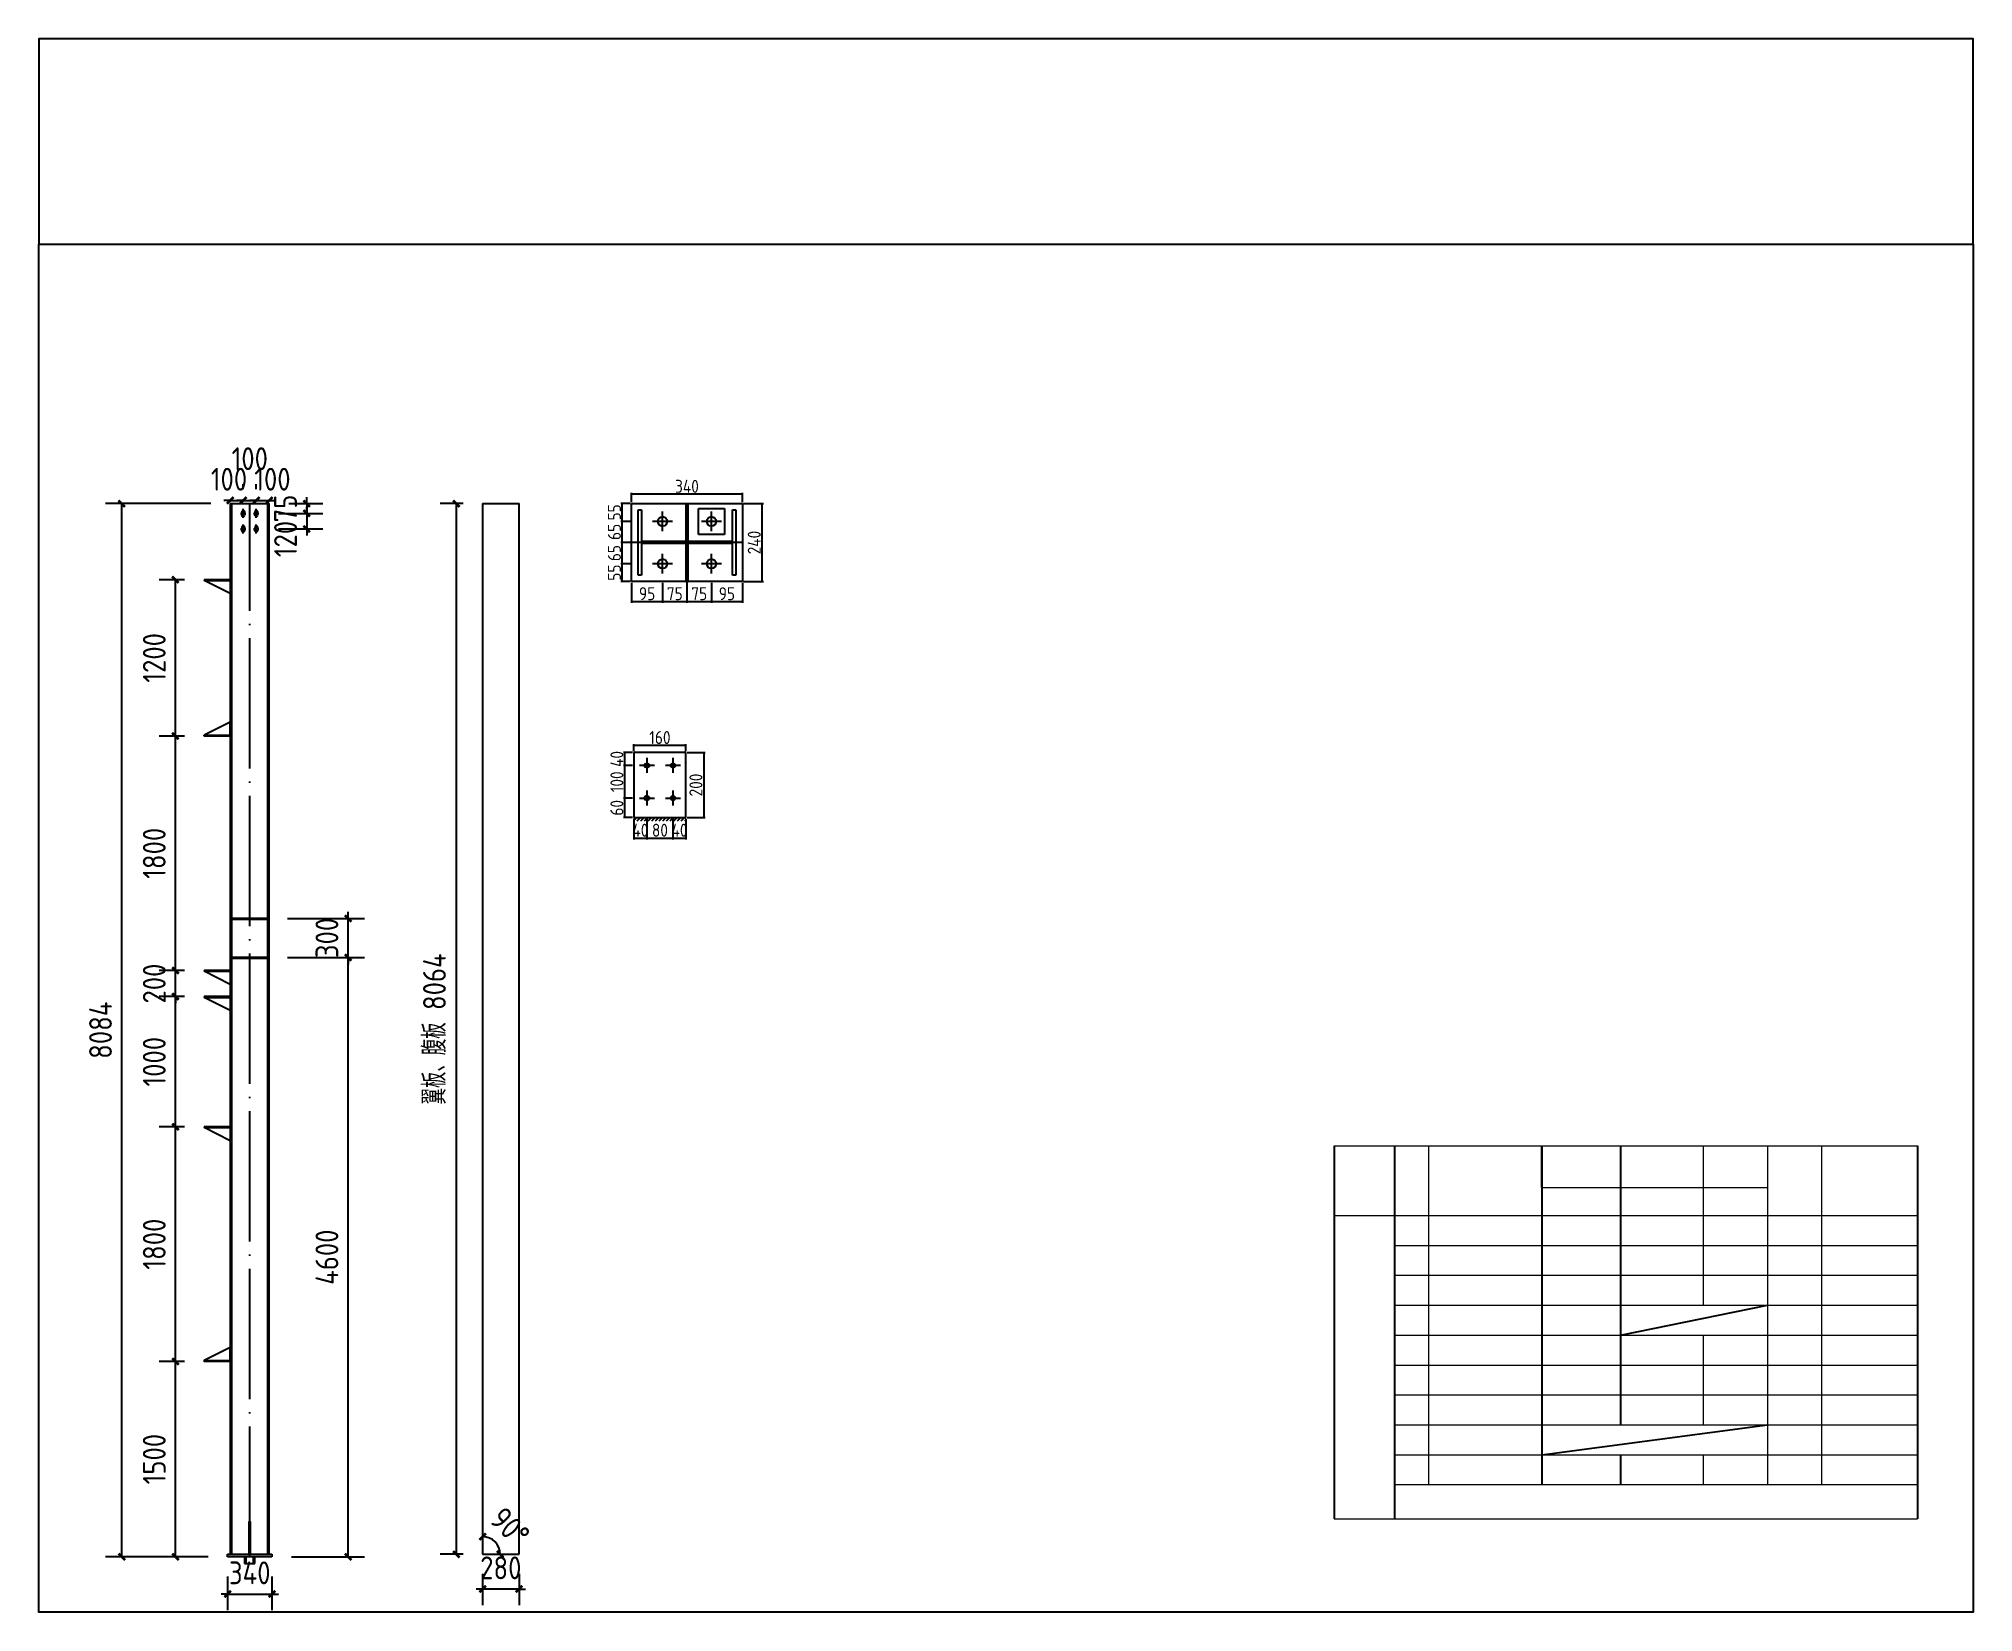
# Model space of a CAD drawing. Extents: x 102162 to 621267, y -39398 to 328893.
# Drawn here: x 354612 to 384312, y 296602 to 320757 of the extents above; entities that cross this region are included whole.
import ezdxf

# ---------------------------------------------------------------- set-up
doc = ezdxf.new("R2010")
doc.units = 0
doc.header["$LTSCALE"] = 1000
doc.header["$MEASUREMENT"] = 0
doc.linetypes.add('DOTE', pattern=[2.42, 2, -0.2, 0.02, -0.2])
doc.layers.add('钢架', color=7, linetype='Continuous', lineweight=25)
doc.styles.get("Standard").update_dxf_attribs({"font": 'gbenor.shx', "bigfont": 'gbcbig.shx'})
doc.dimstyles.get("Standard").update_dxf_attribs({"dimscale": 100, "dimtxt": 3.5, "dimasz": 1, "dimexe": 2.5, "dimexo": 3, "dimgap": 1.5, "dimtad": 1, "dimdec": 0, "dimzin": 0, "dimdsep": 46, "dimtxsty": 'Standard', "dimblk": 'ARCHTICK', "dimcen": 0.09, "dimadec": 0, "dimazin": 0, "dimtfac": 1, "dimtdec": 0, "dimtix": 1, "dimtmove": 2, "dimatfit": 3, "dimfxl": 1, "dimtolj": 1, "dimtzin": 0, "dimarcsym": 0})

msp = doc.modelspace()

# ---------------------------------------------------------------- blocks, each defined once
blk = doc.blocks.new('_ArchTick')
at = {"color": 0, "linetype": 'ByBlock', "const_width": 0.4}
blk.add_lwpolyline([(-0.5, -0.5), (0.5, 0.5)], dxfattribs=at)
blk = doc.blocks.new('*D1234')
at = {"color": 0, "lineweight": -2}
for p, q in [((357552, 313670), (357452, 313670)), ((357552, 313921), (357552, 313920)), ((357552, 313670), (357752, 313670)), ((357752, 313841), (357752, 313920)), ((357752, 313670), (357852, 313670))]:
    blk.add_line(p, q, dxfattribs=at)
at = {"layer": 'Defpoints', "color": 0}
for p in [(357752, 313670), (357552, 313621), (357752, 313541)]:
    blk.add_point(p, dxfattribs=at)
at = {"color": 0, "lineweight": -2, "xscale": 100, "yscale": 100, "zscale": 100}
blk.add_blockref('_ArchTick', (357552, 313670), dxfattribs=at)
at = {"color": 0, "lineweight": -2, "xscale": 100, "yscale": 100, "zscale": 100, "rotation": 180}
blk.add_blockref('_ArchTick', (357752, 313670), dxfattribs=at)
at = {"color": 0, "insert": (357533, 313995), "char_height": 350, "attachment_point": 5}
blk.add_mtext('\\A1;100', dxfattribs=at)
blk = doc.blocks.new('*D1235')
at = {"color": 0, "lineweight": -2}
for p, q in [((357752, 313670), (357652, 313670)), ((357752, 313841), (357752, 313920)), ((357752, 313670), (357952, 313670)), ((357952, 313841), (357952, 313920)), ((357952, 313670), (358052, 313670))]:
    blk.add_line(p, q, dxfattribs=at)
at = {"layer": 'Defpoints', "color": 0}
for p in [(357952, 313670), (357752, 313541), (357952, 313541)]:
    blk.add_point(p, dxfattribs=at)
at = {"color": 0, "lineweight": -2, "xscale": 100, "yscale": 100, "zscale": 100}
blk.add_blockref('_ArchTick', (357752, 313670), dxfattribs=at)
at = {"color": 0, "lineweight": -2, "xscale": 100, "yscale": 100, "zscale": 100, "rotation": 180}
blk.add_blockref('_ArchTick', (357952, 313670), dxfattribs=at)
at = {"color": 0, "insert": (357852, 314310), "char_height": 350, "attachment_point": 5}
blk.add_mtext('\\A1;100', dxfattribs=at)
blk = doc.blocks.new('*D1236')
at = {"color": 0, "lineweight": -2}
for p, q in [((357952, 313670), (357852, 313670)), ((357952, 313841), (357952, 313920)), ((357952, 313670), (358152, 313670)), ((358152, 313921), (358152, 313920)), ((358152, 313670), (358252, 313670))]:
    blk.add_line(p, q, dxfattribs=at)
at = {"layer": 'Defpoints', "color": 0}
for p in [(358152, 313670), (357952, 313541), (358152, 313621)]:
    blk.add_point(p, dxfattribs=at)
at = {"color": 0, "lineweight": -2, "xscale": 100, "yscale": 100, "zscale": 100}
blk.add_blockref('_ArchTick', (357952, 313670), dxfattribs=at)
at = {"color": 0, "lineweight": -2, "xscale": 100, "yscale": 100, "zscale": 100, "rotation": 180}
blk.add_blockref('_ArchTick', (358152, 313670), dxfattribs=at)
at = {"color": 0, "insert": (358200, 313995), "char_height": 350, "attachment_point": 5}
blk.add_mtext('\\A1;100', dxfattribs=at)
blk = doc.blocks.new('*D1211')
at = {"color": 0, "lineweight": -2}
for p, q in [((363694, 312698), (363550, 312698)), ((363570, 312413), (363570, 312708)), ((363694, 312423), (363550, 312423))]:
    blk.add_line(p, q, dxfattribs=at)
at = {"layer": 'Defpoints', "color": 0}
for p in [(363570, 312698), (363714, 312698), (363714, 312423)]:
    blk.add_point(p, dxfattribs=at)
at = {"color": 0, "lineweight": -2, "xscale": 10, "yscale": 10, "zscale": 10}
for p, rotation in [((363570, 312698), 90), ((363570, 312423), 270)]:
    blk.add_blockref('_ArchTick', p, dxfattribs=dict(at, rotation=rotation))
at = {"color": 0, "insert": (363450, 312561), "char_height": 200, "attachment_point": 5, "rotation": 90}
blk.add_mtext('\\A1;55', dxfattribs=at)
blk = doc.blocks.new('*D1237')
at = {"color": 0, "lineweight": -2}
for p, q in [((356852, 300453), (356461, 300453)), ((356711, 297453), (356711, 300453)), ((357212, 297453), (356461, 297453))]:
    blk.add_line(p, q, dxfattribs=at)
at = {"layer": 'Defpoints', "color": 0}
for p in [(356711, 300453), (357152, 300453), (357512, 297453)]:
    blk.add_point(p, dxfattribs=at)
at = {"color": 0, "lineweight": -2, "xscale": 100, "yscale": 100, "zscale": 100}
for p, rotation in [((356711, 300453), 90), ((356711, 297453), 270)]:
    blk.add_blockref('_ArchTick', p, dxfattribs=dict(at, rotation=rotation))
at = {"color": 0, "insert": (356386, 298953), "char_height": 350, "attachment_point": 5, "rotation": 90}
blk.add_mtext('\\A1;1500', dxfattribs=at)
blk = doc.blocks.new('*D1238')
at = {"color": 0, "lineweight": -2}
for p, q in [((356852, 304053), (356461, 304053)), ((356711, 300453), (356711, 304053)), ((356852, 300453), (356461, 300453))]:
    blk.add_line(p, q, dxfattribs=at)
at = {"layer": 'Defpoints', "color": 0}
for p in [(356711, 304053), (357152, 304053), (357152, 300453)]:
    blk.add_point(p, dxfattribs=at)
at = {"color": 0, "lineweight": -2, "xscale": 100, "yscale": 100, "zscale": 100}
for p, rotation in [((356711, 304053), 90), ((356711, 300453), 270)]:
    blk.add_blockref('_ArchTick', p, dxfattribs=dict(at, rotation=rotation))
at = {"color": 0, "insert": (356386, 302253), "char_height": 350, "attachment_point": 5, "rotation": 90}
blk.add_mtext('\\A1;1800', dxfattribs=at)
blk = doc.blocks.new('*D1239')
at = {"color": 0, "lineweight": -2}
for p, q in [((356852, 306053), (356461, 306053)), ((356711, 304053), (356711, 306053)), ((356852, 304053), (356461, 304053))]:
    blk.add_line(p, q, dxfattribs=at)
at = {"layer": 'Defpoints', "color": 0}
for p in [(356711, 306053), (357152, 306053), (357152, 304053)]:
    blk.add_point(p, dxfattribs=at)
at = {"color": 0, "lineweight": -2, "xscale": 100, "yscale": 100, "zscale": 100}
for p, rotation in [((356711, 306053), 90), ((356711, 304053), 270)]:
    blk.add_blockref('_ArchTick', p, dxfattribs=dict(at, rotation=rotation))
at = {"color": 0, "insert": (356386, 305053), "char_height": 350, "attachment_point": 5, "rotation": 90}
blk.add_mtext('\\A1;1000', dxfattribs=at)
blk = doc.blocks.new('*D1240')
at = {"color": 0, "lineweight": -2}
for p, q in [((356852, 310053), (356461, 310053)), ((356711, 306453), (356711, 310053)), ((356852, 306453), (356461, 306453))]:
    blk.add_line(p, q, dxfattribs=at)
at = {"layer": 'Defpoints', "color": 0}
for p in [(356711, 310053), (357152, 310053), (357152, 306453)]:
    blk.add_point(p, dxfattribs=at)
at = {"color": 0, "lineweight": -2, "xscale": 100, "yscale": 100, "zscale": 100}
for p, rotation in [((356711, 310053), 90), ((356711, 306453), 270)]:
    blk.add_blockref('_ArchTick', p, dxfattribs=dict(at, rotation=rotation))
at = {"color": 0, "insert": (356386, 308253), "char_height": 350, "attachment_point": 5, "rotation": 90}
blk.add_mtext('\\A1;1800', dxfattribs=at)
blk = doc.blocks.new('*D1241')
at = {"color": 0, "lineweight": -2}
for p, q in [((356852, 312453), (356461, 312453)), ((356711, 310053), (356711, 312453)), ((356852, 310053), (356461, 310053))]:
    blk.add_line(p, q, dxfattribs=at)
at = {"layer": 'Defpoints', "color": 0}
for p in [(356711, 312453), (357152, 312453), (357152, 310053)]:
    blk.add_point(p, dxfattribs=at)
at = {"color": 0, "lineweight": -2, "xscale": 100, "yscale": 100, "zscale": 100}
for p, rotation in [((356711, 312453), 90), ((356711, 310053), 270)]:
    blk.add_blockref('_ArchTick', p, dxfattribs=dict(at, rotation=rotation))
at = {"color": 0, "insert": (356386, 311253), "char_height": 350, "attachment_point": 5, "rotation": 90}
blk.add_mtext('\\A1;1200', dxfattribs=at)
blk = doc.blocks.new('*D1213')
at = {"color": 0, "lineweight": -2}
for p, q in [((357252, 313621), (355636, 313621)), ((355886, 297453), (355886, 313621)), ((357212, 297453), (355636, 297453))]:
    blk.add_line(p, q, dxfattribs=at)
at = {"layer": 'Defpoints', "color": 0}
for p in [(355886, 313621), (357552, 313621), (357512, 297453)]:
    blk.add_point(p, dxfattribs=at)
at = {"color": 0, "lineweight": -2, "xscale": 100, "yscale": 100, "zscale": 100}
for p, rotation in [((355886, 313621), 90), ((355886, 297453), 270)]:
    blk.add_blockref('_ArchTick', p, dxfattribs=dict(at, rotation=rotation))
at = {"color": 0, "insert": (355561, 305537), "char_height": 350, "attachment_point": 5, "rotation": 90}
blk.add_mtext('\\A1;8084', dxfattribs=at)
blk = doc.blocks.new('*D1242')
at = {"color": 0, "lineweight": -2}
for p, q in [((358726, 313621), (358726, 313721)), ((358293, 313471), (358976, 313471)), ((358452, 313621), (358976, 313621)), ((358726, 313621), (358726, 313471)), ((358726, 313471), (358726, 313371))]:
    blk.add_line(p, q, dxfattribs=at)
at = {"layer": 'Defpoints', "color": 0}
for p in [(357993, 313471), (358152, 313621), (358726, 313471)]:
    blk.add_point(p, dxfattribs=at)
at = {"color": 0, "lineweight": -2, "xscale": 100, "yscale": 100, "zscale": 100}
for p, rotation in [((358726, 313621), 270), ((358726, 313471), 90)]:
    blk.add_blockref('_ArchTick', p, dxfattribs=dict(at, rotation=rotation))
at = {"color": 0, "insert": (358401, 313546), "char_height": 350, "attachment_point": 5, "rotation": 90}
blk.add_mtext('\\A1;75', dxfattribs=at)
blk = doc.blocks.new('*D1243')
at = {"color": 0, "lineweight": -2}
for p, q in [((358293, 313471), (358976, 313471)), ((358726, 313471), (358726, 313571)), ((358726, 313471), (358726, 313231)), ((358293, 313231), (358976, 313231)), ((358726, 313231), (358726, 313131))]:
    blk.add_line(p, q, dxfattribs=at)
at = {"layer": 'Defpoints', "color": 0}
for p in [(357993, 313471), (357993, 313231), (358726, 313231)]:
    blk.add_point(p, dxfattribs=at)
at = {"color": 0, "lineweight": -2, "xscale": 100, "yscale": 100, "zscale": 100}
for p, rotation in [((358726, 313471), 270), ((358726, 313231), 90)]:
    blk.add_blockref('_ArchTick', p, dxfattribs=dict(at, rotation=rotation))
at = {"color": 0, "insert": (358401, 313077), "char_height": 350, "attachment_point": 5, "rotation": 90}
blk.add_mtext('\\A1;120', dxfattribs=at)
blk = doc.blocks.new('*D1222')
at = {"color": 0, "lineweight": -2}
for p, q in [((357512, 297153), (357512, 296632)), ((358192, 297153), (358192, 296632)), ((357512, 296882), (357412, 296882)), ((357512, 296882), (358192, 296882)), ((358192, 296882), (358292, 296882))]:
    blk.add_line(p, q, dxfattribs=at)
at = {"layer": 'Defpoints', "color": 0}
for p in [(357512, 297453), (358192, 297453), (358192, 296882)]:
    blk.add_point(p, dxfattribs=at)
at = {"color": 0, "lineweight": -2, "xscale": 100, "yscale": 100, "zscale": 100}
blk.add_blockref('_ArchTick', (357512, 296882), dxfattribs=at)
at = {"color": 0, "lineweight": -2, "xscale": 100, "yscale": 100, "zscale": 100, "rotation": 180}
blk.add_blockref('_ArchTick', (358192, 296882), dxfattribs=at)
at = {"color": 0, "insert": (357852, 297207), "char_height": 350, "attachment_point": 5}
blk.add_mtext('\\A1;340', dxfattribs=at)
blk = doc.blocks.new('*D1223')
at = {"color": 0, "lineweight": -2}
for p, q in [((361426, 297193), (361426, 296709)), ((361986, 297193), (361986, 296709)), ((361426, 296959), (361326, 296959)), ((361986, 296959), (361426, 296959)), ((361986, 296959), (362086, 296959))]:
    blk.add_line(p, q, dxfattribs=at)
at = {"layer": 'Defpoints', "color": 0}
for p in [(361426, 297493), (361986, 297493), (361426, 296959)]:
    blk.add_point(p, dxfattribs=at)
at = {"color": 0, "lineweight": -2, "xscale": 100, "yscale": 100, "zscale": 100}
blk.add_blockref('_ArchTick', (361426, 296959), dxfattribs=at)
at = {"color": 0, "lineweight": -2, "xscale": 100, "yscale": 100, "zscale": 100, "rotation": 180}
blk.add_blockref('_ArchTick', (361986, 296959), dxfattribs=at)
at = {"color": 0, "insert": (361706, 297284), "char_height": 350, "attachment_point": 5}
blk.add_mtext('\\A1;280', dxfattribs=at)
blk = doc.blocks.new('*D1224')
at = {"color": 0, "lineweight": -2}
for p, q in [((361126, 313621), (360774, 313621)), ((361024, 297493), (361024, 313621)), ((361126, 297493), (360774, 297493))]:
    blk.add_line(p, q, dxfattribs=at)
at = {"layer": 'Defpoints', "color": 0}
for p in [(361024, 313621), (361426, 313621), (361426, 297493)]:
    blk.add_point(p, dxfattribs=at)
at = {"color": 0, "lineweight": -2, "xscale": 100, "yscale": 100, "zscale": 100}
for p, rotation in [((361024, 313621), 90), ((361024, 297493), 270)]:
    blk.add_blockref('_ArchTick', p, dxfattribs=dict(at, rotation=rotation))
at = {"color": 0, "insert": (360688, 305557), "char_height": 350, "attachment_point": 5, "rotation": 90}
blk.add_mtext('\\A1;翼板、腹板 8064', dxfattribs=at)
blk = doc.blocks.new('*D1225')
at = {"color": 0, "lineweight": -2}
for p, q in [((356711, 306453), (356711, 306553)), ((356852, 306453), (356461, 306453)), ((356711, 306053), (356711, 306453)), ((356852, 306053), (356461, 306053)), ((356711, 306053), (356711, 305953))]:
    blk.add_line(p, q, dxfattribs=at)
at = {"layer": 'Defpoints', "color": 0}
for p in [(356711, 306453), (357152, 306453), (357152, 306053)]:
    blk.add_point(p, dxfattribs=at)
at = {"color": 0, "lineweight": -2, "xscale": 100, "yscale": 100, "zscale": 100}
for p, rotation in [((356711, 306453), 270), ((356711, 306053), 90)]:
    blk.add_blockref('_ArchTick', p, dxfattribs=dict(at, rotation=rotation))
at = {"color": 0, "insert": (356386, 306253), "char_height": 350, "attachment_point": 5, "rotation": 90}
blk.add_mtext('\\A1;200', dxfattribs=at)
blk = doc.blocks.new('*D1227')
at = {"color": 0, "lineweight": -2}
for p, q in [((364564, 312403), (364564, 312098)), ((364939, 312403), (364939, 312098)), ((364554, 312118), (364949, 312118))]:
    blk.add_line(p, q, dxfattribs=at)
at = {"layer": 'Defpoints', "color": 0}
for p in [(364564, 312423), (364939, 312423), (364939, 312118)]:
    blk.add_point(p, dxfattribs=at)
at = {"color": 0, "lineweight": -2, "xscale": 10, "yscale": 10, "zscale": 10, "rotation": 180}
blk.add_blockref('_ArchTick', (364564, 312118), dxfattribs=at)
at = {"color": 0, "lineweight": -2, "xscale": 10, "yscale": 10, "zscale": 10}
blk.add_blockref('_ArchTick', (364939, 312118), dxfattribs=at)
at = {"color": 0, "insert": (364752, 312238), "char_height": 200, "attachment_point": 5}
blk.add_mtext('\\A1;75', dxfattribs=at)
blk = doc.blocks.new('*D1226')
at = {"color": 0, "lineweight": -2}
for p, q in [((363714, 312403), (363714, 312098)), ((364189, 312403), (364189, 312098)), ((363704, 312118), (364199, 312118))]:
    blk.add_line(p, q, dxfattribs=at)
at = {"layer": 'Defpoints', "color": 0}
for p in [(363714, 312423), (364189, 312423), (364189, 312118)]:
    blk.add_point(p, dxfattribs=at)
at = {"color": 0, "lineweight": -2, "xscale": 10, "yscale": 10, "zscale": 10, "rotation": 180}
blk.add_blockref('_ArchTick', (363714, 312118), dxfattribs=at)
at = {"color": 0, "lineweight": -2, "xscale": 10, "yscale": 10, "zscale": 10}
blk.add_blockref('_ArchTick', (364189, 312118), dxfattribs=at)
at = {"color": 0, "insert": (363952, 312238), "char_height": 200, "attachment_point": 5}
blk.add_mtext('\\A1;95', dxfattribs=at)
blk = doc.blocks.new('*D1228')
at = {"color": 0, "lineweight": -2}
for p, q in [((364939, 312403), (364939, 312098)), ((365414, 312403), (365414, 312098)), ((364929, 312118), (365424, 312118))]:
    blk.add_line(p, q, dxfattribs=at)
at = {"layer": 'Defpoints', "color": 0}
for p in [(364939, 312423), (365414, 312423), (365414, 312118)]:
    blk.add_point(p, dxfattribs=at)
at = {"color": 0, "lineweight": -2, "xscale": 10, "yscale": 10, "zscale": 10, "rotation": 180}
blk.add_blockref('_ArchTick', (364939, 312118), dxfattribs=at)
at = {"color": 0, "lineweight": -2, "xscale": 10, "yscale": 10, "zscale": 10}
blk.add_blockref('_ArchTick', (365414, 312118), dxfattribs=at)
at = {"color": 0, "insert": (365177, 312238), "char_height": 200, "attachment_point": 5}
blk.add_mtext('\\A1;95', dxfattribs=at)
blk = doc.blocks.new('*D1229')
at = {"color": 0, "lineweight": -2}
for p, q in [((363694, 313023), (363550, 313023)), ((363570, 312688), (363570, 313033)), ((363694, 312698), (363550, 312698))]:
    blk.add_line(p, q, dxfattribs=at)
at = {"layer": 'Defpoints', "color": 0}
for p in [(363570, 313023), (363714, 313023), (363714, 312698)]:
    blk.add_point(p, dxfattribs=at)
at = {"color": 0, "lineweight": -2, "xscale": 10, "yscale": 10, "zscale": 10}
for p, rotation in [((363570, 313023), 90), ((363570, 312698), 270)]:
    blk.add_blockref('_ArchTick', p, dxfattribs=dict(at, rotation=rotation))
at = {"color": 0, "insert": (363450, 312861), "char_height": 200, "attachment_point": 5, "rotation": 90}
blk.add_mtext('\\A1;65', dxfattribs=at)
blk = doc.blocks.new('*D1230')
at = {"color": 0, "lineweight": -2}
for p, q in [((363694, 313348), (363550, 313348)), ((363570, 313013), (363570, 313358)), ((363694, 313023), (363550, 313023))]:
    blk.add_line(p, q, dxfattribs=at)
at = {"layer": 'Defpoints', "color": 0}
for p in [(363570, 313348), (363714, 313348), (363714, 313023)]:
    blk.add_point(p, dxfattribs=at)
at = {"color": 0, "lineweight": -2, "xscale": 10, "yscale": 10, "zscale": 10}
for p, rotation in [((363570, 313348), 90), ((363570, 313023), 270)]:
    blk.add_blockref('_ArchTick', p, dxfattribs=dict(at, rotation=rotation))
at = {"color": 0, "insert": (363450, 313186), "char_height": 200, "attachment_point": 5, "rotation": 90}
blk.add_mtext('\\A1;65', dxfattribs=at)
blk = doc.blocks.new('*D1231')
at = {"color": 0, "lineweight": -2}
for p, q in [((363570, 313338), (363570, 313633)), ((363694, 313623), (363550, 313623)), ((363694, 313348), (363550, 313348))]:
    blk.add_line(p, q, dxfattribs=at)
at = {"layer": 'Defpoints', "color": 0}
for p in [(363570, 313623), (363714, 313623), (363714, 313348)]:
    blk.add_point(p, dxfattribs=at)
at = {"color": 0, "lineweight": -2, "xscale": 10, "yscale": 10, "zscale": 10}
for p, rotation in [((363570, 313623), 90), ((363570, 313348), 270)]:
    blk.add_blockref('_ArchTick', p, dxfattribs=dict(at, rotation=rotation))
at = {"color": 0, "insert": (363450, 313486), "char_height": 200, "attachment_point": 5, "rotation": 90}
blk.add_mtext('\\A1;55', dxfattribs=at)
blk = doc.blocks.new('*D1233')
at = {"color": 0, "lineweight": -2}
for p, q in [((365717, 312413), (365717, 313633)), ((365434, 313623), (365737, 313623)), ((365434, 312423), (365737, 312423))]:
    blk.add_line(p, q, dxfattribs=at)
at = {"layer": 'Defpoints', "color": 0}
for p in [(365414, 313623), (365717, 313623), (365414, 312423)]:
    blk.add_point(p, dxfattribs=at)
at = {"color": 0, "lineweight": -2, "xscale": 10, "yscale": 10, "zscale": 10}
for p, rotation in [((365717, 313623), 90), ((365717, 312423), 270)]:
    blk.add_blockref('_ArchTick', p, dxfattribs=dict(at, rotation=rotation))
at = {"color": 0, "insert": (365597, 313023), "char_height": 200, "attachment_point": 5, "rotation": 90}
blk.add_mtext('\\A1;240', dxfattribs=at)
blk = doc.blocks.new('*D1232')
at = {"color": 0, "lineweight": -2}
for p, q in [((365424, 313766), (363704, 313766)), ((363714, 313643), (363714, 313786)), ((365414, 313643), (365414, 313786))]:
    blk.add_line(p, q, dxfattribs=at)
at = {"layer": 'Defpoints', "color": 0}
for p in [(363714, 313766), (363714, 313623), (365414, 313623)]:
    blk.add_point(p, dxfattribs=at)
at = {"color": 0, "lineweight": -2, "xscale": 10, "yscale": 10, "zscale": 10, "rotation": 180}
blk.add_blockref('_ArchTick', (363714, 313766), dxfattribs=at)
at = {"color": 0, "lineweight": -2, "xscale": 10, "yscale": 10, "zscale": 10}
blk.add_blockref('_ArchTick', (365414, 313766), dxfattribs=at)
at = {"color": 0, "insert": (364564, 313886), "char_height": 200, "attachment_point": 5}
blk.add_mtext('\\A1;340', dxfattribs=at)
blk = doc.blocks.new('*D1212')
at = {"color": 0, "lineweight": -2}
for p, q in [((364189, 312403), (364189, 312098)), ((364564, 312403), (364564, 312098)), ((364179, 312118), (364574, 312118))]:
    blk.add_line(p, q, dxfattribs=at)
at = {"layer": 'Defpoints', "color": 0}
for p in [(364189, 312423), (364564, 312423), (364564, 312118)]:
    blk.add_point(p, dxfattribs=at)
at = {"color": 0, "lineweight": -2, "xscale": 10, "yscale": 10, "zscale": 10, "rotation": 180}
blk.add_blockref('_ArchTick', (364189, 312118), dxfattribs=at)
at = {"color": 0, "lineweight": -2, "xscale": 10, "yscale": 10, "zscale": 10}
blk.add_blockref('_ArchTick', (364564, 312118), dxfattribs=at)
at = {"color": 0, "insert": (364377, 312238), "char_height": 200, "attachment_point": 5}
blk.add_mtext('\\A1;75', dxfattribs=at)
blk = doc.blocks.new('*D1217')
at = {"color": 0, "lineweight": -2}
for p, q in [((363749, 308781), (363749, 308467)), ((363949, 308781), (363949, 308467)), ((363749, 308487), (363739, 308487)), ((363749, 308487), (363949, 308487)), ((363949, 308487), (363959, 308487))]:
    blk.add_line(p, q, dxfattribs=at)
at = {"layer": 'Defpoints', "color": 0}
for p in [(363749, 308801), (363949, 308801), (363949, 308487)]:
    blk.add_point(p, dxfattribs=at)
at = {"color": 0, "lineweight": -2, "xscale": 10, "yscale": 10, "zscale": 10}
blk.add_blockref('_ArchTick', (363749, 308487), dxfattribs=at)
at = {"color": 0, "lineweight": -2, "xscale": 10, "yscale": 10, "zscale": 10, "rotation": 180}
blk.add_blockref('_ArchTick', (363949, 308487), dxfattribs=at)
at = {"color": 0, "insert": (363849, 308607), "char_height": 200, "attachment_point": 5}
blk.add_mtext('\\A1;40', dxfattribs=at)
blk = doc.blocks.new('*D1208')
at = {"color": 0, "lineweight": -2}
for p, q in [((363949, 308781), (363949, 308467)), ((364349, 308781), (364349, 308467)), ((363939, 308487), (364359, 308487))]:
    blk.add_line(p, q, dxfattribs=at)
at = {"layer": 'Defpoints', "color": 0}
for p in [(363949, 308801), (364349, 308801), (364349, 308487)]:
    blk.add_point(p, dxfattribs=at)
at = {"color": 0, "lineweight": -2, "xscale": 10, "yscale": 10, "zscale": 10, "rotation": 180}
blk.add_blockref('_ArchTick', (363949, 308487), dxfattribs=at)
at = {"color": 0, "lineweight": -2, "xscale": 10, "yscale": 10, "zscale": 10}
blk.add_blockref('_ArchTick', (364349, 308487), dxfattribs=at)
at = {"color": 0, "insert": (364149, 308607), "char_height": 200, "attachment_point": 5}
blk.add_mtext('\\A1;80', dxfattribs=at)
blk = doc.blocks.new('*D1218')
at = {"color": 0, "lineweight": -2}
for p, q in [((364349, 308781), (364349, 308467)), ((364549, 308781), (364549, 308467)), ((364349, 308487), (364339, 308487)), ((364349, 308487), (364549, 308487)), ((364549, 308487), (364559, 308487))]:
    blk.add_line(p, q, dxfattribs=at)
at = {"layer": 'Defpoints', "color": 0}
for p in [(364349, 308801), (364549, 308801), (364549, 308487)]:
    blk.add_point(p, dxfattribs=at)
at = {"color": 0, "lineweight": -2, "xscale": 10, "yscale": 10, "zscale": 10}
blk.add_blockref('_ArchTick', (364349, 308487), dxfattribs=at)
at = {"color": 0, "lineweight": -2, "xscale": 10, "yscale": 10, "zscale": 10, "rotation": 180}
blk.add_blockref('_ArchTick', (364549, 308487), dxfattribs=at)
at = {"color": 0, "insert": (364449, 308607), "char_height": 200, "attachment_point": 5}
blk.add_mtext('\\A1;40', dxfattribs=at)
blk = doc.blocks.new('*D1209')
at = {"color": 0, "lineweight": -2}
for p, q in [((363729, 309101), (363588, 309101)), ((363608, 308791), (363608, 309111)), ((363729, 308801), (363588, 308801))]:
    blk.add_line(p, q, dxfattribs=at)
at = {"layer": 'Defpoints', "color": 0}
for p in [(363608, 309101), (363749, 309101), (363749, 308801)]:
    blk.add_point(p, dxfattribs=at)
at = {"color": 0, "lineweight": -2, "xscale": 10, "yscale": 10, "zscale": 10}
for p, rotation in [((363608, 309101), 90), ((363608, 308801), 270)]:
    blk.add_blockref('_ArchTick', p, dxfattribs=dict(at, rotation=rotation))
at = {"color": 0, "insert": (363488, 308951), "char_height": 200, "attachment_point": 5, "rotation": 90}
blk.add_mtext('\\A1;60', dxfattribs=at)
blk = doc.blocks.new('*D1219')
at = {"color": 0, "lineweight": -2}
for p, q in [((363729, 309601), (363588, 309601)), ((363608, 309091), (363608, 309611)), ((363729, 309101), (363588, 309101))]:
    blk.add_line(p, q, dxfattribs=at)
at = {"layer": 'Defpoints', "color": 0}
for p in [(363608, 309601), (363749, 309601), (363749, 309101)]:
    blk.add_point(p, dxfattribs=at)
at = {"color": 0, "lineweight": -2, "xscale": 10, "yscale": 10, "zscale": 10}
for p, rotation in [((363608, 309601), 90), ((363608, 309101), 270)]:
    blk.add_blockref('_ArchTick', p, dxfattribs=dict(at, rotation=rotation))
at = {"color": 0, "insert": (363488, 309351), "char_height": 200, "attachment_point": 5, "rotation": 90}
blk.add_mtext('\\A1;100', dxfattribs=at)
blk = doc.blocks.new('*D1220')
at = {"color": 0, "lineweight": -2}
for p, q in [((363729, 309801), (363588, 309801)), ((363608, 309801), (363608, 309811)), ((363608, 309601), (363608, 309801)), ((363729, 309601), (363588, 309601)), ((363608, 309601), (363608, 309591))]:
    blk.add_line(p, q, dxfattribs=at)
at = {"layer": 'Defpoints', "color": 0}
for p in [(363608, 309801), (363749, 309801), (363749, 309601)]:
    blk.add_point(p, dxfattribs=at)
at = {"color": 0, "lineweight": -2, "xscale": 10, "yscale": 10, "zscale": 10}
for p, rotation in [((363608, 309801), 270), ((363608, 309601), 90)]:
    blk.add_blockref('_ArchTick', p, dxfattribs=dict(at, rotation=rotation))
at = {"color": 0, "insert": (363488, 309701), "char_height": 200, "attachment_point": 5, "rotation": 90}
blk.add_mtext('\\A1;40', dxfattribs=at)
blk = doc.blocks.new('*D1221')
at = {"color": 0, "lineweight": -2}
for p, q in [((364559, 309910), (363739, 309910)), ((363749, 309821), (363749, 309930)), ((364549, 309821), (364549, 309930))]:
    blk.add_line(p, q, dxfattribs=at)
at = {"layer": 'Defpoints', "color": 0}
for p in [(363749, 309910), (363749, 309801), (364549, 309801)]:
    blk.add_point(p, dxfattribs=at)
at = {"color": 0, "lineweight": -2, "xscale": 10, "yscale": 10, "zscale": 10, "rotation": 180}
blk.add_blockref('_ArchTick', (363749, 309910), dxfattribs=at)
at = {"color": 0, "lineweight": -2, "xscale": 10, "yscale": 10, "zscale": 10}
blk.add_blockref('_ArchTick', (364549, 309910), dxfattribs=at)
at = {"color": 0, "insert": (364149, 310030), "char_height": 200, "attachment_point": 5}
blk.add_mtext('\\A1;160', dxfattribs=at)
blk = doc.blocks.new('*D1210')
at = {"color": 0, "lineweight": -2}
for p, q in [((364569, 309801), (364841, 309801)), ((364821, 309811), (364821, 308791)), ((364569, 308801), (364841, 308801))]:
    blk.add_line(p, q, dxfattribs=at)
at = {"layer": 'Defpoints', "color": 0}
for p in [(364549, 309801), (364549, 308801), (364821, 308801)]:
    blk.add_point(p, dxfattribs=at)
at = {"color": 0, "lineweight": -2, "xscale": 10, "yscale": 10, "zscale": 10}
for p, rotation in [((364821, 309801), 90), ((364821, 308801), 270)]:
    blk.add_blockref('_ArchTick', p, dxfattribs=dict(at, rotation=rotation))
at = {"color": 0, "insert": (364701, 309301), "char_height": 200, "attachment_point": 5, "rotation": 90}
blk.add_mtext('\\A1;200', dxfattribs=at)
blk = doc.blocks.new('*D1214')
at = {"color": 0, "lineweight": -2}
blk.add_arc((361426, 297493), 270, 0, 90, dxfattribs=at)
at = {"layer": 'Defpoints', "color": 0}
for p in [(361426, 313621), (361660, 297628), (361426, 297493), (361426, 297493), (361986, 297493)]:
    blk.add_point(p, dxfattribs=at)
at = {"color": 0, "lineweight": -2, "xscale": 100, "yscale": 100, "zscale": 100}
for p, rotation in [((361426, 297763), 179.9999999999999), ((361696, 297493), 270.0000000000021)]:
    blk.add_blockref('_ArchTick', p, dxfattribs=dict(at, rotation=rotation))
at = {"color": 0, "insert": (361847, 297914), "char_height": 350, "attachment_point": 5, "rotation": 315}
blk.add_mtext('\\A1;90°', dxfattribs=at)
blk = doc.blocks.new('*D1215')
at = {"color": 0, "lineweight": -2}
for p, q in [((358432, 306653), (359612, 306653)), ((359362, 297453), (359362, 306653)), ((358492, 297453), (359612, 297453))]:
    blk.add_line(p, q, dxfattribs=at)
at = {"layer": 'Defpoints', "color": 0}
for p in [(358132, 306653), (359362, 306653), (358192, 297453)]:
    blk.add_point(p, dxfattribs=at)
at = {"color": 0, "lineweight": -2, "xscale": 100, "yscale": 100, "zscale": 100}
for p, rotation in [((359362, 306653), 90), ((359362, 297453), 270)]:
    blk.add_blockref('_ArchTick', p, dxfattribs=dict(at, rotation=rotation))
at = {"color": 0, "insert": (359037, 302053), "char_height": 350, "attachment_point": 5, "rotation": 90}
blk.add_mtext('\\A1;4600', dxfattribs=at)
blk = doc.blocks.new('*D1216')
at = {"color": 0, "lineweight": -2}
for p, q in [((358432, 307253), (359612, 307253)), ((359362, 307253), (359362, 307353)), ((359362, 306653), (359362, 307253)), ((358432, 306653), (359612, 306653)), ((359362, 306653), (359362, 306553))]:
    blk.add_line(p, q, dxfattribs=at)
at = {"layer": 'Defpoints', "color": 0}
for p in [(358132, 307253), (359362, 307253), (358132, 306653)]:
    blk.add_point(p, dxfattribs=at)
at = {"color": 0, "lineweight": -2, "xscale": 100, "yscale": 100, "zscale": 100}
for p, rotation in [((359362, 307253), 270), ((359362, 306653), 90)]:
    blk.add_blockref('_ArchTick', p, dxfattribs=dict(at, rotation=rotation))
at = {"color": 0, "insert": (359037, 306953), "char_height": 350, "attachment_point": 5, "rotation": 90}
blk.add_mtext('\\A1;300', dxfattribs=at)

# ---------------------------------------------------------------- dimensions: what is measured, and where the dimension line sits
at = {"color": 3}
for base, p1, p2, picture, middle in [((357951.9, 313670.3), (357751.9, 313541.1), (357951.9, 313541.1), '*D1235', (357851.9, 314309.7)), ((357751.9, 313670.3), (357551.9, 313621.2), (357751.9, 313541.1), '*D1234', (357533.3, 313995.3)), ((358151.9, 313670.3), (357951.9, 313541.1), (358151.9, 313621.2), '*D1236', (358200.4, 313994.5))]:
    dim = msp.add_linear_dim(base=base, p1=p1, p2=p2, dimstyle='Standard', override={"dimlfac": 0.5}, dxfattribs=at)
    dim.commit()
    dim.dimension.update_dxf_attribs({"geometry": picture, "text_midpoint": middle, "dimtype": 160})
at = {"color": 4}
for p1, p2, distance, picture, middle in [((365414.4, 313623.2), (363714.4, 313623.2), -142.9, '*D1232', (364564.4, 313886.1)), ((365414.4, 312423.2), (365414.4, 313623.2), -302.5, '*D1233', (365596.9, 313023.2)), ((364548.9, 309800.7), (363748.9, 309800.7), -109, '*D1221', (364148.9, 310029.7)), ((364548.9, 309800.7), (364548.9, 308800.7), 272, '*D1210', (364700.9, 309300.7))]:
    dim = msp.add_aligned_dim(p1=p1, p2=p2, distance=distance, dimstyle='Standard', override={"dimtxt": 2, "dimasz": 0.1, "dimexe": 0.2, "dimexo": 0.2, "dimgap": 0.2, "dimlfac": 0.2, "dimdle": 0.1}, dxfattribs=at)
    dim.commit()
    dim.dimension.update_dxf_attribs({"geometry": picture, "text_midpoint": middle})
at = {"color": 3}
for base, p1, p2, picture, middle in [((355886.3, 313621.2), (357511.9, 297453.2), (357551.9, 313621.2), '*D1213', (355561.3, 305537.2)), ((358725.9, 313471.2), (358151.9, 313621.2), (357992.8, 313471.2), '*D1242', (358400.9, 313546.2)), ((356710.7, 312453.2), (357151.9, 310053.2), (357151.9, 312453.2), '*D1241', (356385.7, 311253.2)), ((356710.7, 310053.2), (357151.9, 306453.2), (357151.9, 310053.2), '*D1240', (356385.7, 308253.2)), ((359361.5, 307253.2), (358131.9, 306653.2), (358131.9, 307253.2), '*D1216', (359036.5, 306953.2)), ((356710.7, 306453.2), (357151.9, 306053.2), (357151.9, 306453.2), '*D1225', (356385.7, 306253.2)), ((359361.5, 306653.2), (358191.9, 297453.2), (358131.9, 306653.2), '*D1215', (359036.5, 302053.2)), ((356710.7, 306053.2), (357151.9, 304053.2), (357151.9, 306053.2), '*D1239', (356385.7, 305053.2)), ((356710.7, 304053.2), (357151.9, 300453.2), (357151.9, 304053.2), '*D1238', (356385.7, 302253.2)), ((356710.7, 300453.2), (357511.9, 297453.2), (357151.9, 300453.2), '*D1237', (356385.7, 298953.2))]:
    dim = msp.add_linear_dim(base=base, p1=p1, p2=p2, angle=90, dimstyle='Standard', override={"dimlfac": 0.5}, dxfattribs=at)
    dim.commit()
    dim.dimension.update_dxf_attribs({"geometry": picture, "text_midpoint": middle})
dim = msp.add_aligned_dim(p1=(361426, 297493.2), p2=(361426, 313621.2), distance=401.9, text='翼板、腹板 8064', dimstyle='Standard', override={"dimlfac": 0.5}, dxfattribs=at)
dim.commit()
dim.dimension.update_dxf_attribs({"geometry": '*D1224', "text_midpoint": (360687.5, 305557.2)})
at = {"color": 4}
for base, p1, p2, picture, middle in [((363569.9, 313623.2), (363714.4, 313348.2), (363714.4, 313623.2), '*D1231', (363449.9, 313485.7)), ((363569.9, 313348.2), (363714.4, 313023.2), (363714.4, 313348.2), '*D1230', (363449.9, 313185.7)), ((363569.9, 313023.2), (363714.4, 312698.2), (363714.4, 313023.2), '*D1229', (363449.9, 312860.7)), ((363569.9, 312698.2), (363714.4, 312423.2), (363714.4, 312698.2), '*D1211', (363449.9, 312560.7)), ((363608.5, 309800.7), (363748.9, 309600.7), (363748.9, 309800.7), '*D1220', (363488.5, 309700.7)), ((363608.5, 309600.7), (363748.9, 309100.7), (363748.9, 309600.7), '*D1219', (363488.5, 309350.7)), ((363608.5, 309100.7), (363748.9, 308800.7), (363748.9, 309100.7), '*D1209', (363488.5, 308950.7))]:
    dim = msp.add_linear_dim(base=base, p1=p1, p2=p2, angle=90, dimstyle='Standard', override={"dimtxt": 2, "dimasz": 0.1, "dimexe": 0.2, "dimexo": 0.2, "dimgap": 0.2, "dimlfac": 0.2, "dimdle": 0.1}, dxfattribs=at)
    dim.commit()
    dim.dimension.update_dxf_attribs({"geometry": picture, "text_midpoint": middle})
at = {"color": 3}
dim = msp.add_linear_dim(base=(358725.9, 313231.2), p1=(357992.8, 313471.2), p2=(357992.8, 313231.2), angle=90, dimstyle='Standard', override={"dimlfac": 0.5}, dxfattribs=at)
dim.commit()
dim.dimension.update_dxf_attribs({"geometry": '*D1243', "text_midpoint": (358400.9, 313077.3), "dimtype": 160})
dim = msp.add_angular_dim_2l(base=(361660, 297628.3), line1=((361426, 297493.2), (361986, 297493.2)), line2=((361426, 313621.2), (361426, 297493.2)), dimstyle='Standard')
dim.commit()
dim.dimension.update_dxf_attribs({"geometry": '*D1214', "text_midpoint": (361846.8, 297914)})
at = {"color": 4}
for base, p1, p2, picture, middle in [((364189.4, 312118.3), (363714.4, 312423.2), (364189.4, 312423.2), '*D1226', (363951.9, 312238.3)), ((364564.4, 312118.3), (364189.4, 312423.2), (364564.4, 312423.2), '*D1212', (364376.9, 312238.3)), ((364939.4, 312118.3), (364564.4, 312423.2), (364939.4, 312423.2), '*D1227', (364751.9, 312238.3)), ((365414.4, 312118.3), (364939.4, 312423.2), (365414.4, 312423.2), '*D1228', (365176.9, 312238.3)), ((363948.9, 308487.1), (363748.9, 308800.7), (363948.9, 308800.7), '*D1217', (363848.9, 308607.1)), ((364348.9, 308487.1), (363948.9, 308800.7), (364348.9, 308800.7), '*D1208', (364148.9, 308607.1)), ((364548.9, 308487.1), (364348.9, 308800.7), (364548.9, 308800.7), '*D1218', (364448.9, 308607.1))]:
    dim = msp.add_linear_dim(base=base, p1=p1, p2=p2, dimstyle='Standard', override={"dimtxt": 2, "dimasz": 0.1, "dimexe": 0.2, "dimexo": 0.2, "dimgap": 0.2, "dimlfac": 0.2, "dimdle": 0.1}, dxfattribs=at)
    dim.commit()
    dim.dimension.update_dxf_attribs({"geometry": picture, "text_midpoint": middle})
at = {"color": 3}
dim = msp.add_linear_dim(base=(358191.9, 296881.9), p1=(357511.9, 297453.2), p2=(358191.9, 297453.2), dimstyle='Standard', override={"dimlfac": 0.5}, dxfattribs=at)
dim.commit()
dim.dimension.update_dxf_attribs({"geometry": '*D1222', "text_midpoint": (357851.9, 297206.9)})
dim = msp.add_aligned_dim(p1=(361986, 297493.2), p2=(361426, 297493.2), distance=533.8, dimstyle='Standard', override={"dimlfac": 0.5}, dxfattribs=at)
dim.commit()
dim.dimension.update_dxf_attribs({"geometry": '*D1223', "text_midpoint": (361706, 297284.4)})

# ---------------------------------------------------------------- hatches: boundary and pattern name
h = msp.add_hatch()
h.set_pattern_fill('ANSI31', color=2, scale=25, style=0)
h.set_pattern_definition([(45, (-842712.95, -179455.803), (-28.0633004, 28.0633004), [])])
h.paths.add_polyline_path([(364548.9, 308800.7), (364523.2, 308800.7), (364548.9, 308767.4)], flags=17)
h.paths.add_polyline_path([(364523.2, 308800.7), (363748.9, 308800.7), (363748.9, 308750.7), (364548.9, 308750.7), (364548.9, 308767.4)])

# ---------------------------------------------------------------- linework, layer by layer
for p, q in [((357551.9, 313621.2), (357551.9, 297493.2)), ((357551.9, 313621.2), (358151.9, 313621.2)), ((357571.9, 313621.2), (357571.9, 297493.2)), ((357711, 313471.2), (357792.8, 313471.2)), ((357751.9, 313401.2), (357751.9, 313541.1)), ((357911, 313471.2), (357992.8, 313471.2)), ((357951.9, 313401.2), (357951.9, 313541.1)), ((358131.9, 297493.2), (358131.9, 313621.2)), ((358151.9, 297493.2), (358151.9, 313621.2)), ((361426, 313621.2), (361426, 297493.2)), ((361426, 313621.2), (361986, 313621.2)), ((361986, 297493.2), (361986, 313621.2)), ((357711, 313231.2), (357792.8, 313231.2)), ((357751.9, 313161.2), (357751.9, 313301.1)), ((357911, 313231.2), (357992.8, 313231.2)), ((357951.9, 313161.2), (357951.9, 313301.1)), ((377688.3, 303121.8), (377688.3, 303760.6)), ((377688.3, 303760.6), (377688.3, 298561.2)), ((378895.9, 303760.6), (378895.9, 299479.3)), ((378895.9, 303760.6), (378895.9, 299479.3)), ((383452.7, 303760.6), (383452.7, 298038.3)), ((378895.9, 300856.5), (381154, 301315.5)), ((377688.3, 299020.3), (381154, 299479.3)), ((378895.9, 299020.3), (378895.9, 298561.2)), ((378895.9, 299020.3), (378895.9, 298561.2)), ((357551.9, 297493.2), (358151.9, 297493.2)), ((361426, 297493.2), (361986, 297493.2))]:
    msp.add_line(p, q)
at = {"color": 1, "linetype": 'DOTE'}
for p, q in [((357851.9, 297453.2), (357851.9, 313621.2)), ((365414.4, 313023.2), (363714.4, 313023.2))]:
    msp.add_line(p, q, dxfattribs=at)
at = {"color": 2}
for p, q in [((363714.4, 313623.2), (365414.4, 313623.2)), ((363714.4, 312423.2), (363714.4, 313623.2)), ((364341.9, 313348.2), (364036.9, 313348.2)), ((364189.4, 313195.7), (364189.4, 313500.7)), ((364544.4, 313623.2), (364544.4, 313038.2)), ((364584.4, 313038.2), (364584.4, 313623.2)), ((364739.4, 313347.5), (364739.4, 313547.5)), ((364739.4, 313547.5), (365139.4, 313547.5)), ((364739.4, 313147.5), (364739.4, 313348.2)), ((365091.9, 313348.2), (364786.9, 313348.2)), ((365091.9, 313348.2), (364786.9, 313348.2)), ((365091.9, 313348.2), (364786.9, 313348.2)), ((364939.4, 313195.7), (364939.4, 313500.7)), ((364939.4, 313195.7), (364939.4, 313500.7)), ((364939.4, 313195.7), (364939.4, 313500.7)), ((365139.4, 313547.5), (365139.4, 313147.5)), ((365414.4, 313623.2), (365414.4, 312423.2)), ((365139.4, 313147.5), (364739.4, 313147.5)), ((364189.4, 312545.9), (364189.4, 312850.9)), ((364189.4, 312545.9), (364189.4, 312850.9)), ((364544.4, 313008.2), (364544.4, 312423.2)), ((364584.4, 312423.2), (364584.4, 313008.2)), ((364939.4, 312546.1), (364939.4, 312851.1)), ((364939.4, 312546.1), (364939.4, 312851.1)), ((364939.4, 312545.9), (364939.4, 312850.9)), ((357551.9, 312453.2), (357151.9, 312453.2)), ((357151.9, 312453.2), (357151.9, 312441.2)), ((364341.9, 312698.4), (364036.9, 312698.4)), ((364341.9, 312698.4), (364036.9, 312698.4)), ((365091.9, 312698.6), (364786.9, 312698.6)), ((365091.9, 312698.6), (364786.9, 312698.6)), ((357151.9, 312441.2), (357551.9, 312441.2)), ((357551.9, 312241.2), (357151.9, 312441.2)), ((357551.9, 312441.2), (357551.9, 312241.2)), ((365414.4, 312423.2), (363714.4, 312423.2)), ((357551.9, 310265.2), (357151.9, 310065.2)), ((357551.9, 310065.2), (357551.9, 310265.2)), ((357151.9, 310053.2), (357151.9, 310065.2)), ((357151.9, 310065.2), (357551.9, 310065.2)), ((357551.9, 310053.2), (357151.9, 310053.2)), ((363748.9, 309800.7), (363748.9, 308800.7)), ((364548.9, 309800.7), (363748.9, 309800.7)), ((364548.9, 308800.7), (364548.9, 309800.7)), ((364063.9, 309600.7), (363833.9, 309600.7)), ((363948.9, 309715.7), (363948.9, 309485.7)), ((364463.9, 309600.7), (364233.9, 309600.7)), ((364348.9, 309715.7), (364348.9, 309485.7)), ((363948.9, 309215.7), (363948.9, 308985.7)), ((364348.9, 309215.7), (364348.9, 308985.7)), ((363833.9, 309100.7), (364063.9, 309100.7)), ((364233.9, 309100.7), (364463.9, 309100.7)), ((363748.9, 308800.7), (364548.9, 308800.7)), ((358131.9, 307253.2), (357571.9, 307253.2)), ((358131.9, 307237.2), (357571.9, 307237.2)), ((358131.9, 306653.2), (357571.9, 306653.2)), ((358131.9, 306637.2), (357571.9, 306637.2)), ((357551.9, 306453.2), (357151.9, 306453.2)), ((357151.9, 306453.2), (357151.9, 306441.2)), ((357151.9, 306441.2), (357551.9, 306441.2)), ((357551.9, 306241.2), (357151.9, 306441.2)), ((357551.9, 306441.2), (357551.9, 306241.2)), ((357551.9, 306053.2), (357151.9, 306053.2)), ((357151.9, 306053.2), (357151.9, 306041.2)), ((357151.9, 306041.2), (357551.9, 306041.2)), ((357551.9, 305841.2), (357151.9, 306041.2)), ((357551.9, 306041.2), (357551.9, 305841.2)), ((357551.9, 304053.2), (357151.9, 304053.2)), ((357151.9, 304053.2), (357151.9, 304041.2)), ((357151.9, 304041.2), (357551.9, 304041.2)), ((357551.9, 303841.2), (357151.9, 304041.2)), ((357551.9, 304041.2), (357551.9, 303841.2)), ((357551.9, 300665.2), (357151.9, 300465.2)), ((357551.9, 300465.2), (357551.9, 300665.2)), ((357151.9, 300453.2), (357151.9, 300465.2)), ((357151.9, 300465.2), (357551.9, 300465.2)), ((357551.9, 300453.2), (357151.9, 300453.2)), ((357843.9, 297493.2), (357843.9, 297993.2)), ((357843.9, 297993.2), (357851.9, 297993.2)), ((357851.9, 297993.2), (357843.9, 297993.2)), ((357843.9, 297993.2), (357843.9, 297493.2)), ((357851.9, 297993.2), (357859.9, 297993.2)), ((357859.9, 297993.2), (357851.9, 297993.2)), ((357859.9, 297993.2), (357859.9, 297493.2)), ((357859.9, 297493.2), (357859.9, 297993.2)), ((357511.9, 297453.2), (357511.9, 297493.2)), ((357511.9, 297493.2), (358191.9, 297493.2)), ((357851.9, 297453.2), (357511.9, 297453.2)), ((357859.9, 297493.2), (357843.9, 297493.2)), ((357859.9, 297493.2), (357843.9, 297493.2)), ((357843.9, 297493.2), (357859.9, 297493.2)), ((358191.9, 297453.2), (357851.9, 297453.2)), ((358191.9, 297493.2), (358191.9, 297453.2))]:
    msp.add_line(p, q, dxfattribs=at)
at = {"color": 4}
for p, q in [((363814.4, 313023.2), (363814.4, 313523.2)), ((363814.4, 313523.2), (363864.4, 313523.2)), ((363864.4, 313523.2), (363864.4, 312523.2)), ((365264.4, 312523.2), (365264.4, 313523.2)), ((365264.4, 313523.2), (365314.4, 313523.2)), ((365314.4, 313523.2), (365314.4, 313023.2)), ((363814.4, 312523.2), (363814.4, 313023.2)), ((364564.4, 313008.2), (364544.4, 313008.2)), ((365314.4, 313023.2), (365314.4, 312523.2)), ((363864.4, 312523.2), (363814.4, 312523.2)), ((365314.4, 312523.2), (365264.4, 312523.2)), ((364544.4, 312423.2), (364584.4, 312423.2))]:
    msp.add_line(p, q, dxfattribs=at)
at = {"color": 1}
for p, q in [((364564.4, 312423.2), (364564.4, 313623.2)), ((374497.2, 303760.6), (374497.2, 298038.3)), ((375428.9, 298038.3), (375428.9, 303760.6))]:
    msp.add_line(p, q, dxfattribs=at)
at = {"color": 4, "linetype": 'DOTE'}
for p, q in [((365264.4, 313038.2), (363864.4, 313038.2)), ((365264.4, 313008.2), (363864.4, 313008.2))]:
    msp.add_line(p, q, dxfattribs=at)
at = {"color": 6}
for p, q in [((357771.9, 297453.2), (357771.9, 297353.2)), ((357771.9, 297353.2), (357931.9, 297353.2)), ((357791.9, 297453.2), (357791.9, 297353.2)), ((357911.9, 297353.2), (357911.9, 297453.2)), ((357931.9, 297353.2), (357931.9, 297453.2))]:
    msp.add_line(p, q, dxfattribs=at)
for points in [[(354611.7, 317601.7), (384311.7, 317601.7), (384311.7, 320757.4), (354611.7, 320757.4)], [(354611.7, 317601.7), (384311.7, 317601.7), (384311.7, 296601.7), (354611.7, 296601.7)]]:
    msp.add_lwpolyline(points, close=True)
at = {"color": 2}
for centre, radius in [((364189.4, 313348.2), 72.5), ((364939.4, 313348.2), 72.5), ((364189.4, 312698.2), 72.5), ((364939.4, 312698.4), 72.5), ((363948.9, 309600.7), 35), ((364348.9, 309600.7), 35), ((363948.9, 309100.7), 35), ((364348.9, 309100.7), 35)]:
    msp.add_circle(centre, radius, dxfattribs=at)
for centre in [(357751.9, 313471.2), (357951.9, 313471.2), (357751.9, 313231.2), (357951.9, 313231.2)]:
    msp.add_ellipse(centre, major_axis=(0.9, 50), ratio=0.4180132)
at = {"layer": '钢架', "lineweight": 13}
for p, q in [((374497.2, 303760.6), (383452.7, 303760.6)), ((375949, 303760.6), (375949, 298561.2)), ((380164, 303760.6), (380164, 301315.5)), ((381154, 303760.6), (381154, 298561.2)), ((381979.3, 303760.6), (381979.3, 298561.2)), ((377688.3, 303121.8), (381154, 303121.8)), ((374497.2, 302692.6), (383452.7, 302692.6)), ((375428.9, 302233.6), (383452.7, 302233.6)), ((375428.9, 301774.5), (383452.7, 301774.5)), ((375428.9, 301315.5), (383452.7, 301315.5)), ((375428.9, 301315.5), (383452.7, 301315.5)), ((375428.9, 300856.5), (383452.7, 300856.5)), ((380164, 300856.5), (380164, 300397.4)), ((375428.9, 300397.4), (383452.7, 300397.4)), ((380164, 300397.4), (380164, 299479.3)), ((375428.9, 299938.4), (383452.7, 299938.4)), ((375428.9, 299479.3), (383452.7, 299479.3)), ((375428.9, 299020.3), (383452.7, 299020.3)), ((380164, 299020.3), (380164, 298561.2)), ((375428.9, 298561.2), (383452.7, 298561.2)), ((374497.2, 298038.3), (383452.7, 298038.3))]:
    msp.add_line(p, q, dxfattribs=at)

msp.set_redraw_order([(e.dxf.handle, doc.entitydb.next_handle()) for e in msp.query("TEXT MTEXT ATTDEF DIMENSION ARC_DIMENSION")])  # texts and dimensions are drawn at this point

doc.saveas('drawing.dxf')
